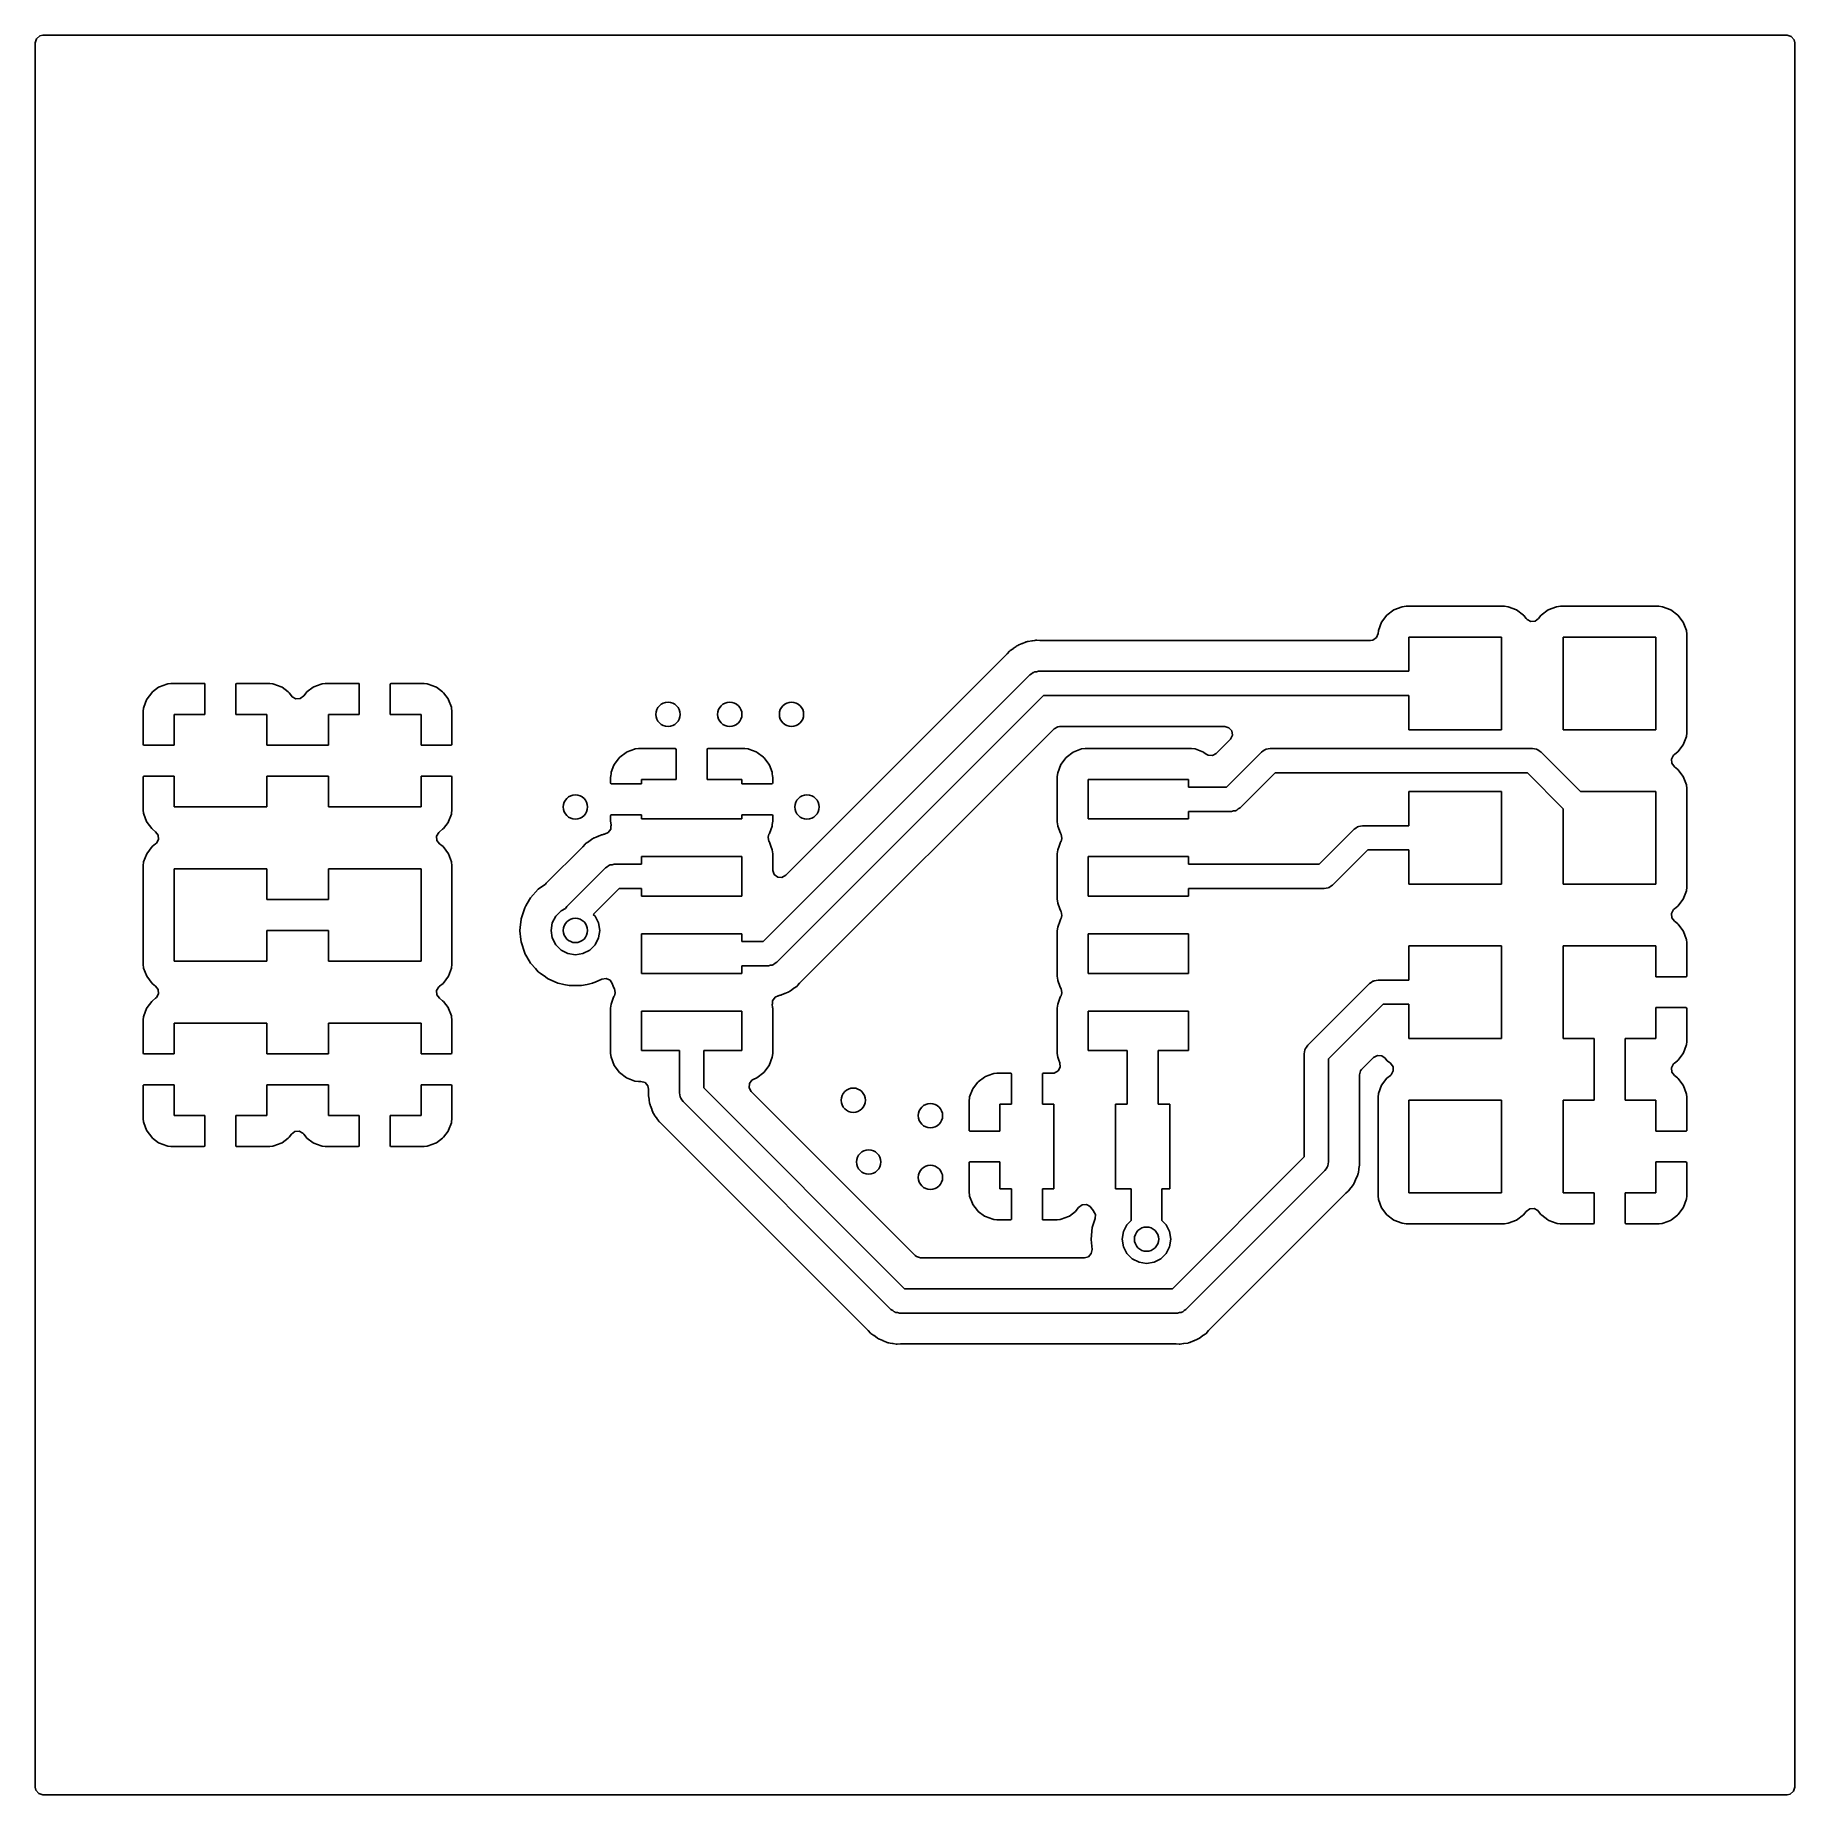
# Model space of a CAD drawing. Extents: x 4.83 to 5.97, y -3.97 to -2.83.
import ezdxf

# ---------------------------------------------------------------- set-up
doc = ezdxf.new("R2010")
doc.units = 0
doc.header["$MEASUREMENT"] = 0
doc.layers.add('BLACK', color=7, linetype='CONTINUOUS')

msp = doc.modelspace()

# ---------------------------------------------------------------- linework, layer by layer
at = {"layer": 'BLACK', "linetype": 'CONTINUOUS'}
for p, q in [((4.83002, -2.83498), (4.83081, -2.8323)), ((4.83002, -3.96502), (4.83002, -2.83498)), ((4.83081, -2.8323), (4.83292, -2.83047)), ((4.83292, -2.83047), (4.83498, -2.83002)), ((4.83498, -2.83002), (5.96502, -2.83002)), ((5.96502, -2.83002), (5.9677, -2.83081)), ((5.9677, -2.83081), (5.96953, -2.83292)), ((5.96953, -2.83292), (5.96998, -2.83498)), ((5.96998, -2.83498), (5.96998, -3.96502)), ((5.71029, -3.20226), (5.7057, -3.2057)), ((5.71566, -3.20025), (5.71029, -3.20226)), ((5.7181, -3.19998), (5.71566, -3.20025)), ((5.7819, -3.19998), (5.7181, -3.19998)), ((5.78434, -3.20025), (5.7819, -3.19998)), ((5.78971, -3.20226), (5.78434, -3.20025)), ((5.7943, -3.2057), (5.78971, -3.20226)), ((5.81029, -3.20226), (5.8057, -3.2057)), ((5.81566, -3.20025), (5.81029, -3.20226)), ((5.8181, -3.19998), (5.81566, -3.20025)), ((5.8819, -3.19998), (5.8181, -3.19998)), ((5.88434, -3.20025), (5.8819, -3.19998)), ((5.88971, -3.20226), (5.88434, -3.20025)), ((5.8943, -3.2057), (5.88971, -3.20226)), ((5.70226, -3.21029), (5.70025, -3.21566)), ((5.7057, -3.2057), (5.70226, -3.21029)), ((5.79451, -3.20598), (5.7943, -3.2057)), ((5.79603, -3.20801), (5.79451, -3.20598)), ((5.79649, -3.20854), (5.79603, -3.20801)), ((5.79894, -3.20988), (5.79649, -3.20854)), ((5.80173, -3.20968), (5.79894, -3.20988)), ((5.80397, -3.20801), (5.80173, -3.20968)), ((5.80549, -3.20598), (5.80397, -3.20801)), ((5.8057, -3.2057), (5.80549, -3.20598)), ((5.89774, -3.21029), (5.8943, -3.2057)), ((5.89975, -3.21566), (5.89774, -3.21029)), ((5.46546, -3.226), (5.46423, -3.22694)), ((5.4657, -3.22581), (5.46546, -3.226)), ((5.46546, -3.226), (5.46546, -3.226)), ((5.46597, -3.22569), (5.4657, -3.22581)), ((5.46606, -3.22564), (5.46597, -3.22569)), ((5.46664, -3.22532), (5.46606, -3.22564)), ((5.46674, -3.22527), (5.46664, -3.22532)), ((5.46698, -3.2251), (5.46674, -3.22527)), ((5.46726, -3.22499), (5.46698, -3.2251)), ((5.46933, -3.22421), (5.46726, -3.22499)), ((5.46958, -3.22411), (5.46933, -3.22421)), ((5.4716, -3.22322), (5.46958, -3.22411)), ((5.47188, -3.2231), (5.4716, -3.22322)), ((5.4716, -3.22322), (5.4716, -3.22322)), ((5.47217, -3.22305), (5.47188, -3.2231)), ((5.47227, -3.22302), (5.47217, -3.22305)), ((5.47292, -3.22284), (5.47227, -3.22302)), ((5.47302, -3.22282), (5.47292, -3.22284)), ((5.4733, -3.22271), (5.47302, -3.22282)), ((5.47579, -3.22241), (5.4733, -3.22271)), ((5.47605, -3.22237), (5.47579, -3.22241)), ((5.47764, -3.22209), (5.47605, -3.22237)), ((5.47824, -3.22199), (5.47764, -3.22209)), ((5.47853, -3.22194), (5.47824, -3.22199)), ((5.47824, -3.22199), (5.47824, -3.22199)), ((5.47883, -3.22196), (5.47853, -3.22194)), ((5.4808, -3.22209), (5.47883, -3.22196)), ((5.47883, -3.22196), (5.47883, -3.22196)), ((5.48114, -3.22211), (5.4808, -3.22209)), ((5.69509, -3.22211), (5.48114, -3.22211)), ((5.69666, -3.22185), (5.69509, -3.22211)), ((5.69895, -3.22026), (5.69666, -3.22185)), ((5.70003, -3.21768), (5.69895, -3.22026)), ((5.70021, -3.21597), (5.70003, -3.21768)), ((5.70025, -3.21566), (5.70021, -3.21597)), ((5.70021, -3.21597), (5.70021, -3.21597)), ((5.72, -3.24213), (5.72, -3.22)), ((5.72, -3.22), (5.78, -3.22)), ((5.78, -3.22), (5.78, -3.28)), ((5.82, -3.28), (5.82, -3.22)), ((5.82, -3.22), (5.88, -3.22)), ((5.88, -3.22), (5.88, -3.28)), ((5.90002, -3.2181), (5.89975, -3.21566)), ((5.90002, -3.2819), (5.90002, -3.2181)), ((5.45959, -3.23096), (5.31628, -3.37427)), ((5.45979, -3.23075), (5.45959, -3.23096)), ((5.46122, -3.22915), (5.45979, -3.23075)), ((5.46142, -3.22892), (5.46122, -3.22915)), ((5.46122, -3.22915), (5.46122, -3.22915)), ((5.46166, -3.22875), (5.46142, -3.22892)), ((5.46349, -3.2275), (5.46166, -3.22875)), ((5.46166, -3.22875), (5.46166, -3.22875)), ((5.4637, -3.22735), (5.46349, -3.2275)), ((5.46423, -3.22694), (5.4637, -3.22735)), ((5.30174, -3.41713), (5.47444, -3.24442)), ((5.47444, -3.24442), (5.47556, -3.24372)), ((5.47556, -3.24372), (5.47659, -3.2429)), ((5.47659, -3.2429), (5.47703, -3.2428)), ((5.47703, -3.2428), (5.47741, -3.24256)), ((5.47741, -3.24256), (5.47872, -3.24242)), ((5.47872, -3.24242), (5.48, -3.24213)), ((5.48, -3.24213), (5.72, -3.24213)), ((4.90249, -3.26001), (4.90215, -3.26063)), ((4.9055, -3.256), (4.90249, -3.26001)), ((4.906, -3.2555), (4.9055, -3.256)), ((4.91001, -3.25249), (4.906, -3.2555)), ((4.91063, -3.25215), (4.91001, -3.25249)), ((4.91537, -3.25037), (4.91063, -3.25215)), ((4.91597, -3.25023), (4.91537, -3.25037)), ((4.91797, -3.25001), (4.91597, -3.25023)), ((4.91824, -3.25), (4.91797, -3.25001)), ((4.93947, -3.25), (4.91824, -3.25)), ((4.93977, -3.25007), (4.93947, -3.25)), ((4.93982, -3.25011), (4.93977, -3.25007)), ((4.94, -3.25071), (4.93982, -3.25011)), ((4.94, -3.27), (4.94, -3.25071)), ((4.96007, -3.25023), (4.96, -3.25053)), ((4.96, -3.25053), (4.96, -3.27)), ((4.96011, -3.25018), (4.96007, -3.25023)), ((4.96071, -3.25), (4.96011, -3.25018)), ((4.98176, -3.25), (4.96071, -3.25)), ((4.98203, -3.25001), (4.98176, -3.25)), ((4.98403, -3.25023), (4.98203, -3.25001)), ((4.98463, -3.25037), (4.98403, -3.25023)), ((4.98937, -3.25215), (4.98463, -3.25037)), ((4.98999, -3.25249), (4.98937, -3.25215)), ((4.994, -3.2555), (4.98999, -3.25249)), ((4.9945, -3.256), (4.994, -3.2555)), ((4.99603, -3.25804), (4.9945, -3.256)), ((4.99649, -3.25857), (4.99603, -3.25804)), ((4.99894, -3.25991), (4.99649, -3.25857)), ((5.00173, -3.25971), (4.99894, -3.25991)), ((5.00397, -3.25804), (5.00173, -3.25971)), ((5.0055, -3.256), (5.00397, -3.25804)), ((5.006, -3.2555), (5.0055, -3.256)), ((5.01001, -3.25249), (5.006, -3.2555)), ((5.01063, -3.25215), (5.01001, -3.25249)), ((5.01537, -3.25037), (5.01063, -3.25215)), ((5.01597, -3.25023), (5.01537, -3.25037)), ((5.01797, -3.25001), (5.01597, -3.25023)), ((5.01824, -3.25), (5.01797, -3.25001)), ((5.03947, -3.25), (5.01824, -3.25)), ((5.03977, -3.25007), (5.03947, -3.25)), ((5.03982, -3.25011), (5.03977, -3.25007)), ((5.04, -3.25071), (5.03982, -3.25011)), ((5.04, -3.27), (5.04, -3.25071)), ((5.06007, -3.25023), (5.06, -3.25053)), ((5.06, -3.25053), (5.06, -3.27)), ((5.06011, -3.25018), (5.06007, -3.25023)), ((5.06071, -3.25), (5.06011, -3.25018)), ((5.08176, -3.25), (5.06071, -3.25)), ((5.08203, -3.25001), (5.08176, -3.25)), ((5.08403, -3.25023), (5.08203, -3.25001)), ((5.08463, -3.25037), (5.08403, -3.25023)), ((5.08937, -3.25215), (5.08463, -3.25037)), ((5.08999, -3.25249), (5.08937, -3.25215)), ((5.094, -3.2555), (5.08999, -3.25249)), ((5.0945, -3.256), (5.094, -3.2555)), ((5.09751, -3.26001), (5.0945, -3.256)), ((5.09785, -3.26063), (5.09751, -3.26001)), ((5.48326, -3.25787), (5.31056, -3.43058)), ((5.72, -3.25787), (5.48326, -3.25787)), ((5.72, -3.28), (5.72, -3.25787)), ((4.90001, -3.26797), (4.9, -3.26824)), ((4.9, -3.26824), (4.9, -3.28929)), ((4.90023, -3.26597), (4.90001, -3.26797)), ((4.90037, -3.26537), (4.90023, -3.26597)), ((4.90215, -3.26063), (4.90037, -3.26537)), ((4.92, -3.29), (4.92, -3.27)), ((4.92, -3.27), (4.94, -3.27)), ((4.96, -3.27), (4.98, -3.27)), ((4.98, -3.27), (4.98, -3.29)), ((5.02, -3.29), (5.02, -3.27)), ((5.02, -3.27), (5.04, -3.27)), ((5.06, -3.27), (5.08, -3.27)), ((5.08, -3.27), (5.08, -3.29)), ((5.09963, -3.26537), (5.09785, -3.26063)), ((5.09977, -3.26597), (5.09963, -3.26537)), ((5.09999, -3.26797), (5.09977, -3.26597)), ((5.1, -3.26824), (5.09999, -3.26797)), ((5.1, -3.28947), (5.1, -3.26824)), ((5.32541, -3.44404), (5.4901, -3.27935)), ((5.4901, -3.27935), (5.49255, -3.27801)), ((5.49255, -3.27801), (5.49361, -3.27789)), ((5.49361, -3.27789), (5.60068, -3.27789)), ((5.60068, -3.27789), (5.60336, -3.27868)), ((5.60336, -3.27868), (5.60519, -3.28079)), ((5.60519, -3.28079), (5.60559, -3.28356)), ((5.78, -3.28), (5.72, -3.28)), ((5.88, -3.28), (5.82, -3.28)), ((5.89975, -3.28434), (5.90002, -3.2819)), ((4.9, -3.28929), (4.90018, -3.28989)), ((4.90018, -3.28989), (4.90023, -3.28993)), ((4.90023, -3.28993), (4.90053, -3.29)), ((4.90053, -3.29), (4.92, -3.29)), ((4.98, -3.29), (5.02, -3.29)), ((5.08, -3.29), (5.09929, -3.29)), ((5.09929, -3.29), (5.09989, -3.28982)), ((5.09989, -3.28982), (5.09993, -3.28977)), ((5.09993, -3.28977), (5.1, -3.28947)), ((5.21346, -3.29436), (5.21285, -3.29469)), ((5.2182, -3.29258), (5.21346, -3.29436)), ((5.21881, -3.29244), (5.2182, -3.29258)), ((5.22081, -3.29222), (5.21881, -3.29244)), ((5.22108, -3.2922), (5.22081, -3.29222)), ((5.24478, -3.2922), (5.22108, -3.2922)), ((5.24508, -3.29227), (5.24478, -3.2922)), ((5.24514, -3.29232), (5.24508, -3.29227)), ((5.24531, -3.29292), (5.24514, -3.29232)), ((5.24531, -3.3122), (5.24531, -3.29292)), ((5.26538, -3.29244), (5.26531, -3.29274)), ((5.26531, -3.29274), (5.26531, -3.3122)), ((5.26543, -3.29238), (5.26538, -3.29244)), ((5.26603, -3.2922), (5.26543, -3.29238)), ((5.28955, -3.2922), (5.26603, -3.2922)), ((5.28982, -3.29222), (5.28955, -3.2922)), ((5.29182, -3.29244), (5.28982, -3.29222)), ((5.29243, -3.29258), (5.29182, -3.29244)), ((5.29717, -3.29436), (5.29243, -3.29258)), ((5.29778, -3.29469), (5.29717, -3.29436)), ((5.50249, -3.29446), (5.4979, -3.2979)), ((5.50786, -3.29245), (5.50249, -3.29446)), ((5.51031, -3.29219), (5.50786, -3.29245)), ((5.57906, -3.29219), (5.51031, -3.29219)), ((5.58151, -3.29245), (5.57906, -3.29219)), ((5.58688, -3.29446), (5.58151, -3.29245)), ((5.58716, -3.29468), (5.58688, -3.29446)), ((5.60419, -3.28636), (5.59518, -3.29537)), ((5.60174, -3.31713), (5.62444, -3.29442)), ((5.60443, -3.2861), (5.60419, -3.28636)), ((5.60559, -3.28356), (5.60443, -3.2861)), ((5.62444, -3.29442), (5.62556, -3.29372)), ((5.62556, -3.29372), (5.62659, -3.2929)), ((5.62659, -3.2929), (5.62703, -3.2928)), ((5.62703, -3.2928), (5.62741, -3.29256)), ((5.62741, -3.29256), (5.62872, -3.29242)), ((5.62872, -3.29242), (5.63, -3.29213)), ((5.63, -3.29213), (5.80001, -3.29213)), ((5.80001, -3.29213), (5.8013, -3.29242)), ((5.8013, -3.29242), (5.8026, -3.29257)), ((5.8026, -3.29257), (5.80299, -3.29281)), ((5.80299, -3.29281), (5.80343, -3.29291)), ((5.80343, -3.29291), (5.80445, -3.29373)), ((5.80445, -3.29373), (5.80557, -3.29443)), ((5.80557, -3.29443), (5.83114, -3.32)), ((5.89226, -3.29583), (5.8943, -3.2943)), ((5.8943, -3.2943), (5.89774, -3.28971)), ((5.89774, -3.28971), (5.89975, -3.28434)), ((5.20499, -3.30283), (5.20321, -3.30757)), ((5.20532, -3.30222), (5.20499, -3.30283)), ((5.20834, -3.2982), (5.20532, -3.30222)), ((5.20883, -3.29771), (5.20834, -3.2982)), ((5.21285, -3.29469), (5.20883, -3.29771)), ((5.3018, -3.29771), (5.29778, -3.29469)), ((5.30229, -3.2982), (5.3018, -3.29771)), ((5.30531, -3.30222), (5.30229, -3.2982)), ((5.30564, -3.30283), (5.30531, -3.30222)), ((5.30742, -3.30757), (5.30564, -3.30283)), ((5.49446, -3.30249), (5.49245, -3.30786)), ((5.4979, -3.2979), (5.49446, -3.30249)), ((5.5887, -3.29583), (5.58716, -3.29468)), ((5.58716, -3.29468), (5.58716, -3.29468)), ((5.58994, -3.29651), (5.5887, -3.29583)), ((5.59273, -3.29671), (5.58994, -3.29651)), ((5.59518, -3.29537), (5.59273, -3.29671)), ((5.89012, -3.29894), (5.89146, -3.29649)), ((5.89032, -3.30173), (5.89012, -3.29894)), ((5.89199, -3.30397), (5.89032, -3.30173)), ((5.89146, -3.29649), (5.89199, -3.29603)), ((5.89199, -3.29603), (5.89226, -3.29583)), ((5.8943, -3.3057), (5.89199, -3.30397)), ((5.89774, -3.31029), (5.8943, -3.3057)), ((4.90007, -3.31023), (4.9, -3.31053)), ((4.9, -3.31053), (4.9, -3.33176)), ((4.90011, -3.31018), (4.90007, -3.31023)), ((4.90071, -3.31), (4.90011, -3.31018)), ((4.92, -3.31), (4.90071, -3.31)), ((4.92, -3.33), (4.92, -3.31)), ((5.02, -3.31), (4.98, -3.31)), ((4.98, -3.31), (4.98, -3.33)), ((5.02, -3.33), (5.02, -3.31)), ((5.09947, -3.31), (5.08, -3.31)), ((5.08, -3.31), (5.08, -3.33)), ((5.09977, -3.31007), (5.09947, -3.31)), ((5.09982, -3.31011), (5.09977, -3.31007)), ((5.1, -3.31071), (5.09982, -3.31011)), ((5.1, -3.33176), (5.1, -3.31071)), ((5.20285, -3.31018), (5.20283, -3.31045)), ((5.20283, -3.31045), (5.20283, -3.31429)), ((5.20283, -3.31429), (5.20301, -3.31489)), ((5.20307, -3.30818), (5.20285, -3.31018)), ((5.20301, -3.31489), (5.20307, -3.31493)), ((5.20321, -3.30757), (5.20307, -3.30818)), ((5.20307, -3.31493), (5.20337, -3.315)), ((5.20337, -3.315), (5.22283, -3.315)), ((5.22283, -3.315), (5.22283, -3.3122)), ((5.22283, -3.3122), (5.24531, -3.3122)), ((5.26531, -3.3122), (5.2878, -3.3122)), ((5.2878, -3.3122), (5.2878, -3.315)), ((5.2878, -3.315), (5.30708, -3.315)), ((5.30708, -3.315), (5.30768, -3.31482)), ((5.30756, -3.30818), (5.30742, -3.30757)), ((5.30778, -3.31018), (5.30756, -3.30818)), ((5.30768, -3.31482), (5.30773, -3.31477)), ((5.30773, -3.31477), (5.3078, -3.31447)), ((5.3078, -3.31045), (5.30778, -3.31018)), ((5.3078, -3.31447), (5.3078, -3.31045)), ((5.49245, -3.30786), (5.49219, -3.31031)), ((5.49219, -3.31031), (5.49219, -3.33969)), ((5.5122, -3.3378), (5.5122, -3.3122)), ((5.5122, -3.3122), (5.57717, -3.3122)), ((5.57717, -3.3122), (5.57717, -3.31713)), ((5.57717, -3.31713), (5.60174, -3.31713)), ((5.63326, -3.30787), (5.61056, -3.33058)), ((5.79674, -3.30787), (5.63326, -3.30787)), ((5.82, -3.33114), (5.79674, -3.30787)), ((5.89975, -3.31566), (5.89774, -3.31029)), ((5.90002, -3.3181), (5.89975, -3.31566)), ((5.72, -3.34213), (5.72, -3.32)), ((5.72, -3.32), (5.78, -3.32)), ((5.78, -3.32), (5.78, -3.38)), ((5.83114, -3.32), (5.88, -3.32)), ((5.88, -3.32), (5.88, -3.38)), ((5.90002, -3.3819), (5.90002, -3.3181)), ((4.9, -3.33176), (4.90001, -3.33203)), ((4.90001, -3.33203), (4.90023, -3.33403)), ((4.90023, -3.33403), (4.90037, -3.33463)), ((4.90037, -3.33463), (4.90215, -3.33937)), ((4.90215, -3.33937), (4.90249, -3.33999)), ((4.90249, -3.33999), (4.9055, -3.344)), ((4.98, -3.33), (4.92, -3.33)), ((5.08, -3.33), (5.02, -3.33)), ((5.0945, -3.344), (5.09751, -3.33999)), ((5.09751, -3.33999), (5.09785, -3.33937)), ((5.09785, -3.33937), (5.09963, -3.33463)), ((5.09963, -3.33463), (5.09977, -3.33403)), ((5.09977, -3.33403), (5.09999, -3.33203)), ((5.09999, -3.33203), (5.1, -3.33176)), ((5.2029, -3.33523), (5.20283, -3.33553)), ((5.20283, -3.33553), (5.20283, -3.33955)), ((5.20283, -3.33955), (5.20285, -3.33982)), ((5.20285, -3.33982), (5.2031, -3.34213)), ((5.20295, -3.33518), (5.2029, -3.33523)), ((5.20355, -3.335), (5.20295, -3.33518)), ((5.22283, -3.335), (5.20355, -3.335)), ((5.22283, -3.3378), (5.22283, -3.335)), ((5.2878, -3.3378), (5.22283, -3.3378)), ((5.30726, -3.335), (5.2878, -3.335)), ((5.2878, -3.335), (5.2878, -3.3378)), ((5.30756, -3.33507), (5.30726, -3.335)), ((5.30762, -3.33511), (5.30756, -3.33507)), ((5.30756, -3.34182), (5.30778, -3.33982)), ((5.3078, -3.33571), (5.30762, -3.33511)), ((5.30778, -3.33982), (5.3078, -3.33955)), ((5.3078, -3.33955), (5.3078, -3.33571)), ((5.49219, -3.33969), (5.49245, -3.34214)), ((5.57717, -3.3378), (5.5122, -3.3378)), ((5.605, -3.33287), (5.57717, -3.33287)), ((5.57717, -3.33287), (5.57717, -3.3378)), ((5.60628, -3.33258), (5.605, -3.33287)), ((5.60759, -3.33244), (5.60628, -3.33258)), ((5.60797, -3.3322), (5.60759, -3.33244)), ((5.60841, -3.3321), (5.60797, -3.3322)), ((5.60944, -3.33128), (5.60841, -3.3321)), ((5.61056, -3.33058), (5.60944, -3.33128)), ((5.82, -3.38), (5.82, -3.33114)), ((4.9055, -3.344), (4.906, -3.3445)), ((4.906, -3.3445), (4.90802, -3.34602)), ((4.90802, -3.34602), (4.9097, -3.34826)), ((4.90989, -3.35104), (4.90855, -3.3535)), ((4.9097, -3.34826), (4.90989, -3.35104)), ((5.09011, -3.34893), (5.09145, -3.34648)), ((5.0903, -3.35172), (5.09011, -3.34893)), ((5.09145, -3.34648), (5.09198, -3.34602)), ((5.09198, -3.34602), (5.094, -3.3445)), ((5.094, -3.3445), (5.0945, -3.344)), ((5.19046, -3.351), (5.1887, -3.35235)), ((5.1907, -3.35081), (5.19046, -3.351)), ((5.19046, -3.351), (5.19046, -3.351)), ((5.19097, -3.35069), (5.1907, -3.35081)), ((5.19106, -3.35064), (5.19097, -3.35069)), ((5.19164, -3.35032), (5.19106, -3.35064)), ((5.19174, -3.35027), (5.19164, -3.35032)), ((5.19198, -3.3501), (5.19174, -3.35027)), ((5.19226, -3.34999), (5.19198, -3.3501)), ((5.19353, -3.34951), (5.19226, -3.34999)), ((5.19226, -3.34999), (5.19226, -3.34999)), ((5.19433, -3.34921), (5.19353, -3.34951)), ((5.19457, -3.34911), (5.19433, -3.34921)), ((5.19688, -3.3481), (5.19457, -3.34911)), ((5.19717, -3.34805), (5.19688, -3.3481)), ((5.19727, -3.34802), (5.19717, -3.34805)), ((5.19792, -3.34784), (5.19727, -3.34802)), ((5.19802, -3.34782), (5.19792, -3.34784)), ((5.1983, -3.34771), (5.19802, -3.34782)), ((5.19878, -3.34765), (5.1983, -3.34771)), ((5.20123, -3.34664), (5.19878, -3.34765)), ((5.20286, -3.34437), (5.20123, -3.34664)), ((5.20298, -3.34215), (5.20286, -3.34437)), ((5.2031, -3.34213), (5.20298, -3.34215)), ((5.30481, -3.34963), (5.30541, -3.3476)), ((5.30539, -3.3523), (5.30481, -3.34963)), ((5.30541, -3.3476), (5.30564, -3.34717)), ((5.30564, -3.34717), (5.30742, -3.34243)), ((5.30742, -3.34243), (5.30756, -3.34182)), ((5.49245, -3.34214), (5.49256, -3.34243)), ((5.49256, -3.34243), (5.49427, -3.34699)), ((5.49427, -3.34699), (5.49446, -3.34751)), ((5.49446, -3.34751), (5.4946, -3.34768)), ((5.4946, -3.34768), (5.49518, -3.35035)), ((5.49518, -3.35035), (5.4946, -3.35231)), ((5.66174, -3.36713), (5.68444, -3.34442)), ((5.68444, -3.34442), (5.68556, -3.34372)), ((5.68556, -3.34372), (5.68659, -3.3429)), ((5.68659, -3.3429), (5.68703, -3.3428)), ((5.68703, -3.3428), (5.68741, -3.34256)), ((5.68741, -3.34256), (5.68872, -3.34242)), ((5.68872, -3.34242), (5.69, -3.34213)), ((5.69, -3.34213), (5.72, -3.34213)), ((4.90226, -3.36029), (4.90025, -3.36566)), ((4.9057, -3.3557), (4.90226, -3.36029)), ((4.90802, -3.35396), (4.9057, -3.3557)), ((4.90855, -3.3535), (4.90802, -3.35396)), ((5.09198, -3.35396), (5.0903, -3.35172)), ((5.0943, -3.3557), (5.09198, -3.35396)), ((5.09774, -3.36029), (5.0943, -3.3557)), ((5.09975, -3.36566), (5.09774, -3.36029)), ((5.18459, -3.35596), (5.16113, -3.37942)), ((5.18479, -3.35575), (5.18459, -3.35596)), ((5.18622, -3.35415), (5.18479, -3.35575)), ((5.18642, -3.35392), (5.18622, -3.35415)), ((5.18622, -3.35415), (5.18622, -3.35415)), ((5.18704, -3.3535), (5.18642, -3.35392)), ((5.18802, -3.35282), (5.18704, -3.3535)), ((5.18849, -3.3525), (5.18802, -3.35282)), ((5.1887, -3.35235), (5.18849, -3.3525)), ((5.22283, -3.36713), (5.22283, -3.3622)), ((5.22283, -3.3622), (5.2878, -3.3622)), ((5.2878, -3.3622), (5.2878, -3.3878)), ((5.30554, -3.35249), (5.30539, -3.3523)), ((5.30566, -3.35282), (5.30554, -3.35249)), ((5.30666, -3.35549), (5.30566, -3.35282)), ((5.30566, -3.35282), (5.30566, -3.35282)), ((5.30755, -3.35786), (5.30666, -3.35549)), ((5.30781, -3.36031), (5.30755, -3.35786)), ((5.30781, -3.37076), (5.30781, -3.36031)), ((5.49245, -3.35786), (5.49219, -3.36031)), ((5.49219, -3.36031), (5.49219, -3.38969)), ((5.49334, -3.35549), (5.49245, -3.35786)), ((5.49434, -3.35282), (5.49334, -3.35549)), ((5.49446, -3.35249), (5.49434, -3.35282)), ((5.49434, -3.35282), (5.49434, -3.35282)), ((5.4946, -3.35231), (5.49446, -3.35249)), ((5.5122, -3.3878), (5.5122, -3.3622)), ((5.5122, -3.3622), (5.57717, -3.3622)), ((5.57717, -3.3622), (5.57717, -3.36713)), ((5.69326, -3.35787), (5.67056, -3.38058)), ((5.72, -3.35787), (5.69326, -3.35787)), ((5.72, -3.38), (5.72, -3.35787)), ((4.90025, -3.36566), (4.89998, -3.3681)), ((4.89998, -3.3681), (4.89998, -3.4319)), ((4.92, -3.43), (4.92, -3.37)), ((4.92, -3.37), (4.98, -3.37)), ((4.98, -3.37), (4.98, -3.39)), ((5.02, -3.39), (5.02, -3.37)), ((5.02, -3.37), (5.08, -3.37)), ((5.08, -3.37), (5.08, -3.43)), ((5.10002, -3.3681), (5.09975, -3.36566)), ((5.10002, -3.4319), (5.10002, -3.3681)), ((5.17443, -3.39443), (5.19944, -3.36942)), ((5.19944, -3.36942), (5.20056, -3.36872)), ((5.20056, -3.36872), (5.20159, -3.3679)), ((5.20159, -3.3679), (5.20203, -3.3678)), ((5.20203, -3.3678), (5.20241, -3.36756)), ((5.20241, -3.36756), (5.20372, -3.36742)), ((5.20372, -3.36742), (5.205, -3.36713)), ((5.205, -3.36713), (5.22283, -3.36713)), ((5.30783, -3.37112), (5.30781, -3.37076)), ((5.3088, -3.37373), (5.30783, -3.37112)), ((5.31104, -3.37541), (5.3088, -3.37373)), ((5.31628, -3.37427), (5.31383, -3.37561)), ((5.57717, -3.36713), (5.66174, -3.36713)), ((5.15593, -3.38327), (5.1509, -3.38886)), ((5.16054, -3.37993), (5.15593, -3.38327)), ((5.16113, -3.37942), (5.16054, -3.37993)), ((5.20826, -3.38287), (5.19157, -3.39957)), ((5.22283, -3.38287), (5.20826, -3.38287)), ((5.22283, -3.3878), (5.22283, -3.38287)), ((5.31383, -3.37561), (5.31104, -3.37541)), ((5.665, -3.38287), (5.57717, -3.38287)), ((5.57717, -3.38287), (5.57717, -3.3878)), ((5.66628, -3.38258), (5.665, -3.38287)), ((5.66759, -3.38244), (5.66628, -3.38258)), ((5.66797, -3.3822), (5.66759, -3.38244)), ((5.66841, -3.3821), (5.66797, -3.3822)), ((5.66944, -3.38128), (5.66841, -3.3821)), ((5.67056, -3.38058), (5.66944, -3.38128)), ((5.78, -3.38), (5.72, -3.38)), ((5.88, -3.38), (5.82, -3.38)), ((5.89774, -3.38971), (5.89975, -3.38434)), ((5.89975, -3.38434), (5.90002, -3.3819)), ((4.98, -3.39), (5.02, -3.39)), ((5.14714, -3.39537), (5.14482, -3.40252)), ((5.14793, -3.39402), (5.14714, -3.39537)), ((5.15025, -3.39), (5.14793, -3.39402)), ((5.1509, -3.38886), (5.15025, -3.39)), ((5.17074, -3.39726), (5.17356, -3.39583)), ((5.17356, -3.39583), (5.17443, -3.39443)), ((5.2878, -3.3878), (5.22283, -3.3878)), ((5.49219, -3.38969), (5.49245, -3.39214)), ((5.49245, -3.39214), (5.49256, -3.39243)), ((5.49256, -3.39243), (5.49393, -3.39608)), ((5.49393, -3.39608), (5.49446, -3.39751)), ((5.57717, -3.3878), (5.5122, -3.3878)), ((5.89011, -3.39896), (5.89145, -3.3965)), ((5.89145, -3.3965), (5.89198, -3.39604)), ((5.89198, -3.39604), (5.8943, -3.3943)), ((5.8943, -3.3943), (5.89774, -3.38971)), ((5.14423, -3.40817), (5.14404, -3.41)), ((5.14479, -3.40278), (5.14423, -3.40817)), ((5.14482, -3.40252), (5.14479, -3.40278)), ((5.14479, -3.40278), (5.14479, -3.40278)), ((5.16425, -3.41), (5.16502, -3.40513)), ((5.16502, -3.40513), (5.16726, -3.40074)), ((5.16726, -3.40074), (5.17074, -3.39726)), ((5.19157, -3.39957), (5.19274, -3.40074)), ((5.19274, -3.40074), (5.19498, -3.40513)), ((5.19498, -3.40513), (5.19575, -3.41)), ((5.49245, -3.40786), (5.49219, -3.41031)), ((5.49405, -3.40359), (5.49245, -3.40786)), ((5.49434, -3.40282), (5.49405, -3.40359)), ((5.49446, -3.40249), (5.49434, -3.40282)), ((5.49434, -3.40282), (5.49434, -3.40282)), ((5.49446, -3.39751), (5.4946, -3.39768)), ((5.4946, -3.40231), (5.49446, -3.40249)), ((5.4946, -3.39768), (5.49518, -3.40035)), ((5.49518, -3.40035), (5.4946, -3.40231)), ((5.8903, -3.40174), (5.89011, -3.39896)), ((5.89198, -3.40398), (5.8903, -3.40174)), ((5.894, -3.4055), (5.89198, -3.40398)), ((5.8945, -3.406), (5.894, -3.4055)), ((5.89751, -3.41001), (5.8945, -3.406)), ((5.02, -3.41), (4.98, -3.41)), ((4.98, -3.41), (4.98, -3.43)), ((5.02, -3.43), (5.02, -3.41)), ((5.14404, -3.41), (5.14406, -3.41026)), ((5.14406, -3.41026), (5.14466, -3.41597)), ((5.14466, -3.41597), (5.14482, -3.41748)), ((5.14482, -3.41748), (5.14714, -3.42463)), ((5.16502, -3.41487), (5.16425, -3.41)), ((5.16726, -3.41926), (5.16502, -3.41487)), ((5.17074, -3.42274), (5.16726, -3.41926)), ((5.19274, -3.41926), (5.18926, -3.42274)), ((5.19498, -3.41487), (5.19274, -3.41926)), ((5.19575, -3.41), (5.19498, -3.41487)), ((5.22283, -3.4378), (5.22283, -3.4122)), ((5.22283, -3.4122), (5.2878, -3.4122)), ((5.2878, -3.4122), (5.2878, -3.41713)), ((5.2878, -3.41713), (5.30174, -3.41713)), ((5.49219, -3.41031), (5.49219, -3.43969)), ((5.5122, -3.4378), (5.5122, -3.4122)), ((5.5122, -3.4122), (5.57717, -3.4122)), ((5.57717, -3.4122), (5.57717, -3.4378)), ((5.89785, -3.41063), (5.89751, -3.41001)), ((5.89963, -3.41537), (5.89785, -3.41063)), ((5.89977, -3.41597), (5.89963, -3.41537)), ((5.89999, -3.41797), (5.89977, -3.41597)), ((5.9, -3.41824), (5.89999, -3.41797)), ((5.9, -3.43947), (5.9, -3.41824)), ((4.98, -3.43), (4.92, -3.43)), ((5.08, -3.43), (5.02, -3.43)), ((5.14714, -3.42463), (5.14727, -3.42485)), ((5.14727, -3.42485), (5.14727, -3.42485)), ((5.14727, -3.42485), (5.14861, -3.42717)), ((5.14861, -3.42717), (5.1509, -3.43114)), ((5.1509, -3.43114), (5.15108, -3.43133)), ((5.17513, -3.42498), (5.17074, -3.42274)), ((5.18, -3.42575), (5.17513, -3.42498)), ((5.18487, -3.42498), (5.18, -3.42575)), ((5.18926, -3.42274), (5.18487, -3.42498)), ((5.31056, -3.43058), (5.30944, -3.43128)), ((5.72, -3.44213), (5.72, -3.42)), ((5.72, -3.42), (5.78, -3.42)), ((5.78, -3.42), (5.78, -3.48)), ((5.82, -3.48), (5.82, -3.42)), ((5.82, -3.42), (5.88, -3.42)), ((5.88, -3.42), (5.88, -3.44)), ((4.89998, -3.4319), (4.90025, -3.43434)), ((4.90025, -3.43434), (4.90226, -3.43971)), ((4.90226, -3.43971), (4.9057, -3.4443)), ((5.0943, -3.4443), (5.09774, -3.43971)), ((5.09774, -3.43971), (5.09975, -3.43434)), ((5.09975, -3.43434), (5.10002, -3.4319)), ((5.15108, -3.43133), (5.15108, -3.43133)), ((5.15108, -3.43133), (5.15405, -3.43463)), ((5.15405, -3.43463), (5.15593, -3.43673)), ((5.15593, -3.43673), (5.15719, -3.43764)), ((5.15719, -3.43764), (5.16061, -3.44012)), ((5.16061, -3.44012), (5.16202, -3.44115)), ((5.16202, -3.44115), (5.16225, -3.44125)), ((5.16225, -3.44125), (5.16226, -3.44125)), ((5.16226, -3.44125), (5.16865, -3.4441)), ((5.19282, -3.44345), (5.19722, -3.44149)), ((5.19722, -3.44149), (5.19999, -3.44111)), ((5.19999, -3.44111), (5.20252, -3.4423)), ((5.20252, -3.4423), (5.20388, -3.44428)), ((5.2878, -3.4378), (5.22283, -3.4378)), ((5.305, -3.43287), (5.2878, -3.43287)), ((5.2878, -3.43287), (5.2878, -3.4378)), ((5.30628, -3.43258), (5.305, -3.43287)), ((5.30759, -3.43244), (5.30628, -3.43258)), ((5.30797, -3.4322), (5.30759, -3.43244)), ((5.30841, -3.4321), (5.30797, -3.4322)), ((5.30944, -3.43128), (5.30841, -3.4321)), ((5.49219, -3.43969), (5.49245, -3.44214)), ((5.49245, -3.44214), (5.49256, -3.44243)), ((5.49256, -3.44243), (5.49393, -3.44608)), ((5.57717, -3.4378), (5.5122, -3.4378)), ((5.69703, -3.4428), (5.69741, -3.44256)), ((5.69741, -3.44256), (5.69872, -3.44242)), ((5.69872, -3.44242), (5.7, -3.44213)), ((5.7, -3.44213), (5.72, -3.44213)), ((5.88, -3.44), (5.89929, -3.44)), ((5.89929, -3.44), (5.89989, -3.43982)), ((5.89989, -3.43982), (5.89993, -3.43977)), ((5.89993, -3.43977), (5.9, -3.43947)), ((4.9057, -3.4443), (4.90802, -3.44604)), ((4.90802, -3.45398), (4.906, -3.4555)), ((4.90802, -3.44604), (4.9097, -3.44828)), ((4.90855, -3.45352), (4.90802, -3.45398)), ((4.90989, -3.45107), (4.90855, -3.45352)), ((4.9097, -3.44828), (4.90989, -3.45107)), ((5.09011, -3.44896), (5.09145, -3.4465)), ((5.0903, -3.45174), (5.09011, -3.44896)), ((5.09198, -3.45398), (5.0903, -3.45174)), ((5.09145, -3.4465), (5.09198, -3.44604)), ((5.09198, -3.44604), (5.0943, -3.4443)), ((5.094, -3.4555), (5.09198, -3.45398)), ((5.16865, -3.4441), (5.16889, -3.4442)), ((5.16889, -3.4442), (5.17244, -3.44496)), ((5.17244, -3.44496), (5.17599, -3.44571)), ((5.17599, -3.44571), (5.17599, -3.44571)), ((5.17599, -3.44571), (5.17624, -3.44577)), ((5.17624, -3.44577), (5.18376, -3.44577)), ((5.18376, -3.44577), (5.18401, -3.44571)), ((5.18401, -3.44571), (5.18756, -3.44496)), ((5.18401, -3.44571), (5.18401, -3.44571)), ((5.18756, -3.44496), (5.19111, -3.4442)), ((5.19111, -3.4442), (5.19149, -3.44404)), ((5.19149, -3.44404), (5.19282, -3.44345)), ((5.20454, -3.45398), (5.20308, -3.45786)), ((5.20388, -3.44428), (5.20456, -3.44608)), ((5.20497, -3.45282), (5.20454, -3.45398)), ((5.20456, -3.44608), (5.20509, -3.44751)), ((5.20509, -3.45249), (5.20497, -3.45282)), ((5.20497, -3.45282), (5.20497, -3.45282)), ((5.20509, -3.44751), (5.20523, -3.44768)), ((5.20523, -3.45231), (5.20509, -3.45249)), ((5.20523, -3.44768), (5.20581, -3.45035)), ((5.20581, -3.45035), (5.20523, -3.45231)), ((5.30776, -3.45553), (5.3094, -3.45326)), ((5.3094, -3.45326), (5.31126, -3.45236)), ((5.31126, -3.45236), (5.31141, -3.45232)), ((5.31141, -3.45232), (5.3117, -3.45229)), ((5.3117, -3.45229), (5.31198, -3.45218)), ((5.31198, -3.45218), (5.31209, -3.45216)), ((5.31209, -3.45216), (5.31273, -3.45198)), ((5.31273, -3.45198), (5.31283, -3.45195)), ((5.31283, -3.45195), (5.31312, -3.4519)), ((5.31312, -3.4519), (5.31543, -3.45089)), ((5.31543, -3.45089), (5.31567, -3.45079)), ((5.31567, -3.45079), (5.31774, -3.45001)), ((5.31774, -3.45001), (5.31802, -3.4499)), ((5.31774, -3.45001), (5.31774, -3.45001)), ((5.31802, -3.4499), (5.31826, -3.44973)), ((5.31826, -3.44973), (5.31836, -3.44968)), ((5.31836, -3.44968), (5.31894, -3.44936)), ((5.31894, -3.44936), (5.31903, -3.44931)), ((5.31903, -3.44931), (5.3193, -3.44919)), ((5.3193, -3.44919), (5.3213, -3.44765)), ((5.3213, -3.44765), (5.32151, -3.4475)), ((5.32151, -3.4475), (5.32334, -3.44625)), ((5.32334, -3.44625), (5.32358, -3.44608)), ((5.32334, -3.44625), (5.32334, -3.44625)), ((5.32358, -3.44608), (5.32386, -3.44577)), ((5.32386, -3.44577), (5.32521, -3.44425)), ((5.32521, -3.44425), (5.32541, -3.44404)), ((5.49391, -3.45398), (5.49245, -3.45786)), ((5.49434, -3.45282), (5.49391, -3.45398)), ((5.49393, -3.44608), (5.49446, -3.44751)), ((5.49446, -3.45249), (5.49434, -3.45282)), ((5.49434, -3.45282), (5.49434, -3.45282)), ((5.49446, -3.44751), (5.4946, -3.44768)), ((5.4946, -3.45231), (5.49446, -3.45249)), ((5.4946, -3.44768), (5.49518, -3.45035)), ((5.49518, -3.45035), (5.4946, -3.45231)), ((5.65443, -3.48443), (5.69444, -3.44442)), ((5.69444, -3.44442), (5.69556, -3.44372)), ((5.69556, -3.44372), (5.69659, -3.4429)), ((5.69659, -3.4429), (5.69703, -3.4428)), ((4.90037, -3.46537), (4.90023, -3.46597)), ((4.90215, -3.46063), (4.90037, -3.46537)), ((4.90249, -3.46001), (4.90215, -3.46063)), ((4.9055, -3.456), (4.90249, -3.46001)), ((4.906, -3.4555), (4.9055, -3.456)), ((5.0945, -3.456), (5.094, -3.4555)), ((5.09751, -3.46001), (5.0945, -3.456)), ((5.09785, -3.46063), (5.09751, -3.46001)), ((5.09963, -3.46537), (5.09785, -3.46063)), ((5.09977, -3.46597), (5.09963, -3.46537)), ((5.20308, -3.45786), (5.20281, -3.46031)), ((5.20281, -3.46031), (5.20281, -3.48969)), ((5.22283, -3.4878), (5.22283, -3.4622)), ((5.22283, -3.4622), (5.2878, -3.4622)), ((5.2878, -3.4622), (5.2878, -3.4878)), ((5.30755, -3.45786), (5.30764, -3.45785)), ((5.30778, -3.46), (5.30755, -3.45786)), ((5.30764, -3.45785), (5.30776, -3.45553)), ((5.30781, -3.46031), (5.30778, -3.46)), ((5.30781, -3.48969), (5.30781, -3.46031)), ((5.49245, -3.45786), (5.49219, -3.46031)), ((5.49219, -3.46031), (5.49219, -3.48969)), ((5.5122, -3.4878), (5.5122, -3.4622)), ((5.5122, -3.4622), (5.57717, -3.4622)), ((5.57717, -3.4622), (5.57717, -3.4878)), ((5.70326, -3.45787), (5.66787, -3.49326)), ((5.72, -3.45787), (5.70326, -3.45787)), ((5.72, -3.48), (5.72, -3.45787)), ((5.88, -3.46), (5.88, -3.48)), ((5.89947, -3.46), (5.88, -3.46)), ((5.89977, -3.46007), (5.89947, -3.46)), ((5.89982, -3.46011), (5.89977, -3.46007)), ((5.9, -3.46071), (5.89982, -3.46011)), ((5.9, -3.48176), (5.9, -3.46071)), ((4.90001, -3.46797), (4.9, -3.46824)), ((4.9, -3.46824), (4.9, -3.48929)), ((4.90023, -3.46597), (4.90001, -3.46797)), ((4.92, -3.49), (4.92, -3.47)), ((4.92, -3.47), (4.98, -3.47)), ((4.98, -3.47), (4.98, -3.49)), ((5.02, -3.49), (5.02, -3.47)), ((5.02, -3.47), (5.08, -3.47)), ((5.08, -3.47), (5.08, -3.49)), ((5.09999, -3.46797), (5.09977, -3.46597)), ((5.1, -3.46824), (5.09999, -3.46797)), ((5.1, -3.48947), (5.1, -3.46824)), ((5.24744, -3.4878), (5.22283, -3.4878)), ((5.24744, -3.51531), (5.24744, -3.4878)), ((5.2878, -3.4878), (5.26319, -3.4878)), ((5.26319, -3.4878), (5.26319, -3.51205)), ((5.5375, -3.4878), (5.5122, -3.4878)), ((5.5375, -3.5225), (5.5375, -3.4878)), ((5.57717, -3.4878), (5.5575, -3.4878)), ((5.5575, -3.4878), (5.5575, -3.5225)), ((5.65242, -3.4887), (5.65257, -3.4874)), ((5.65257, -3.4874), (5.65281, -3.48701)), ((5.65281, -3.48701), (5.65291, -3.48657)), ((5.65291, -3.48657), (5.65373, -3.48555)), ((5.65373, -3.48555), (5.65443, -3.48443)), ((5.78, -3.48), (5.72, -3.48)), ((5.84, -3.48), (5.82, -3.48)), ((5.84, -3.52), (5.84, -3.48)), ((5.88, -3.48), (5.86, -3.48)), ((5.86, -3.48), (5.86, -3.52)), ((5.89785, -3.48937), (5.89963, -3.48463)), ((5.89963, -3.48463), (5.89977, -3.48403)), ((5.89977, -3.48403), (5.89999, -3.48203)), ((5.89999, -3.48203), (5.9, -3.48176)), ((4.9, -3.48929), (4.90018, -3.48989)), ((4.90018, -3.48989), (4.90023, -3.48993)), ((4.90023, -3.48993), (4.90053, -3.49)), ((4.90053, -3.49), (4.92, -3.49)), ((4.98, -3.49), (5.02, -3.49)), ((5.08, -3.49), (5.09929, -3.49)), ((5.09929, -3.49), (5.09989, -3.48982)), ((5.09989, -3.48982), (5.09993, -3.48977)), ((5.09993, -3.48977), (5.1, -3.48947)), ((5.20281, -3.48969), (5.20308, -3.49214)), ((5.20308, -3.49214), (5.20509, -3.49751)), ((5.20509, -3.49751), (5.20853, -3.5021)), ((5.3021, -3.5021), (5.30554, -3.49751)), ((5.30554, -3.49751), (5.30755, -3.49214)), ((5.30755, -3.49214), (5.30781, -3.48969)), ((5.49219, -3.48969), (5.49245, -3.49214)), ((5.49245, -3.49214), (5.49316, -3.49402)), ((5.49403, -3.49859), (5.49269, -3.50104)), ((5.49316, -3.49402), (5.49382, -3.4958)), ((5.49382, -3.4958), (5.49403, -3.49859)), ((5.65213, -3.48999), (5.65242, -3.4887)), ((5.65213, -3.55674), (5.65213, -3.48999)), ((5.66787, -3.49326), (5.66787, -3.56001)), ((5.68935, -3.5001), (5.69713, -3.49232)), ((5.69713, -3.49232), (5.69959, -3.49098)), ((5.69959, -3.49098), (5.70237, -3.49118)), ((5.70237, -3.49118), (5.70461, -3.49285)), ((5.70461, -3.49285), (5.7057, -3.4943)), ((5.7057, -3.4943), (5.70598, -3.49451)), ((5.70598, -3.49451), (5.70801, -3.49603)), ((5.70801, -3.49603), (5.70968, -3.49827)), ((5.70968, -3.49827), (5.70988, -3.50106)), ((5.89009, -3.49894), (5.89143, -3.49649)), ((5.89029, -3.50173), (5.89009, -3.49894)), ((5.89143, -3.49649), (5.89196, -3.49603)), ((5.89196, -3.49603), (5.894, -3.4945)), ((5.894, -3.4945), (5.8945, -3.494)), ((5.8945, -3.494), (5.89751, -3.48999)), ((5.89751, -3.48999), (5.89785, -3.48937)), ((4.90007, -3.51023), (4.9, -3.51053)), ((4.9, -3.51053), (4.9, -3.53176)), ((4.90011, -3.51018), (4.90007, -3.51023)), ((4.90071, -3.51), (4.90011, -3.51018)), ((4.92, -3.51), (4.90071, -3.51)), ((4.92, -3.53), (4.92, -3.51)), ((5.02, -3.51), (4.98, -3.51)), ((4.98, -3.51), (4.98, -3.53)), ((5.02, -3.53), (5.02, -3.51)), ((5.09947, -3.51), (5.08, -3.51)), ((5.08, -3.51), (5.08, -3.53)), ((5.09977, -3.51007), (5.09947, -3.51)), ((5.09982, -3.51011), (5.09977, -3.51007)), ((5.1, -3.51071), (5.09982, -3.51011)), ((5.1, -3.53176), (5.1, -3.51071)), ((5.20853, -3.5021), (5.21312, -3.50554)), ((5.21312, -3.50554), (5.21849, -3.50755)), ((5.21849, -3.50755), (5.22094, -3.50781)), ((5.22094, -3.50781), (5.22246, -3.50781)), ((5.22246, -3.50781), (5.22514, -3.5086)), ((5.22514, -3.5086), (5.22697, -3.51071)), ((5.22697, -3.51071), (5.22742, -3.51278)), ((5.29251, -3.51195), (5.29271, -3.50916)), ((5.29271, -3.50916), (5.29438, -3.50692)), ((5.29438, -3.50692), (5.29561, -3.50625)), ((5.29561, -3.50625), (5.29718, -3.50566)), ((5.29718, -3.50566), (5.29751, -3.50554)), ((5.29718, -3.50566), (5.29718, -3.50566)), ((5.29751, -3.50554), (5.3021, -3.5021)), ((5.4405, -3.5085), (5.43749, -3.51251)), ((5.441, -3.508), (5.4405, -3.5085)), ((5.44501, -3.50499), (5.441, -3.508)), ((5.44563, -3.50465), (5.44501, -3.50499)), ((5.45037, -3.50287), (5.44563, -3.50465)), ((5.45097, -3.50273), (5.45037, -3.50287)), ((5.45297, -3.50251), (5.45097, -3.50273)), ((5.45324, -3.5025), (5.45297, -3.50251)), ((5.46197, -3.5025), (5.45324, -3.5025)), ((5.46227, -3.50257), (5.46197, -3.5025)), ((5.46232, -3.50261), (5.46227, -3.50257)), ((5.4625, -3.50321), (5.46232, -3.50261)), ((5.4625, -3.5225), (5.4625, -3.50321)), ((5.48257, -3.50273), (5.4825, -3.50303)), ((5.4825, -3.50303), (5.4825, -3.5225)), ((5.48261, -3.50268), (5.48257, -3.50273)), ((5.48321, -3.5025), (5.48261, -3.50268)), ((5.48918, -3.5025), (5.48321, -3.5025)), ((5.49024, -3.50238), (5.48918, -3.5025)), ((5.49269, -3.50104), (5.49024, -3.50238)), ((5.68789, -3.50361), (5.68868, -3.50093)), ((5.68789, -3.55903), (5.68789, -3.50361)), ((5.68868, -3.50093), (5.68935, -3.5001)), ((5.70226, -3.51029), (5.70025, -3.51566)), ((5.7057, -3.5057), (5.70226, -3.51029)), ((5.70801, -3.50397), (5.7057, -3.5057)), ((5.70854, -3.50351), (5.70801, -3.50397)), ((5.70988, -3.50106), (5.70854, -3.50351)), ((5.89196, -3.50397), (5.89029, -3.50173)), ((5.894, -3.5055), (5.89196, -3.50397)), ((5.8945, -3.506), (5.894, -3.5055)), ((5.89751, -3.51001), (5.8945, -3.506)), ((5.89785, -3.51063), (5.89751, -3.51001)), ((5.89963, -3.51537), (5.89785, -3.51063)), ((5.22731, -3.51597), (5.22725, -3.51679)), ((5.22725, -3.51679), (5.22731, -3.51708)), ((5.22741, -3.51451), (5.22731, -3.51597)), ((5.22731, -3.51708), (5.22731, -3.51708)), ((5.22731, -3.51708), (5.22769, -3.51926)), ((5.22742, -3.51418), (5.22741, -3.51451)), ((5.22742, -3.51278), (5.22742, -3.51418)), ((5.22769, -3.51926), (5.22773, -3.51952)), ((5.22773, -3.51952), (5.22803, -3.52202)), ((5.22803, -3.52202), (5.22813, -3.5223)), ((5.22813, -3.5223), (5.22816, -3.5224)), ((5.22816, -3.5224), (5.22833, -3.52304)), ((5.24773, -3.5166), (5.24744, -3.51531)), ((5.24788, -3.5179), (5.24773, -3.5166)), ((5.24812, -3.51829), (5.24788, -3.5179)), ((5.24822, -3.51873), (5.24812, -3.51829)), ((5.24904, -3.51976), (5.24822, -3.51873)), ((5.24974, -3.52087), (5.24904, -3.51976)), ((5.38443, -3.65557), (5.24974, -3.52087)), ((5.26319, -3.51205), (5.39326, -3.64213)), ((5.29385, -3.5144), (5.29251, -3.51195)), ((5.4001, -3.62065), (5.29385, -3.5144)), ((5.43501, -3.52047), (5.435, -3.52074)), ((5.435, -3.52074), (5.435, -3.53929)), ((5.43523, -3.51847), (5.43501, -3.52047)), ((5.43537, -3.51787), (5.43523, -3.51847)), ((5.43715, -3.51313), (5.43537, -3.51787)), ((5.43749, -3.51251), (5.43715, -3.51313)), ((5.70025, -3.51566), (5.69998, -3.5181)), ((5.69998, -3.5181), (5.69998, -3.5819)), ((5.72, -3.58), (5.72, -3.52)), ((5.72, -3.52), (5.78, -3.52)), ((5.78, -3.52), (5.78, -3.58)), ((5.82, -3.58), (5.82, -3.52)), ((5.82, -3.52), (5.84, -3.52)), ((5.86, -3.52), (5.88, -3.52)), ((5.88, -3.52), (5.88, -3.54)), ((5.89977, -3.51597), (5.89963, -3.51537)), ((5.89999, -3.51797), (5.89977, -3.51597)), ((5.9, -3.51824), (5.89999, -3.51797)), ((5.9, -3.53947), (5.9, -3.51824)), ((4.9, -3.53176), (4.90001, -3.53203)), ((4.90001, -3.53203), (4.90023, -3.53403)), ((4.94, -3.53), (4.92, -3.53)), ((4.94, -3.54947), (4.94, -3.53)), ((4.98, -3.53), (4.96, -3.53)), ((4.96, -3.53), (4.96, -3.54929)), ((5.04, -3.53), (5.02, -3.53)), ((5.04, -3.54947), (5.04, -3.53)), ((5.08, -3.53), (5.06, -3.53)), ((5.06, -3.53), (5.06, -3.54929)), ((5.09977, -3.53403), (5.09999, -3.53203)), ((5.09999, -3.53203), (5.1, -3.53176)), ((5.22833, -3.52304), (5.22836, -3.52314)), ((5.22836, -3.52314), (5.22842, -3.52344)), ((5.22842, -3.52344), (5.22854, -3.52371)), ((5.22854, -3.52371), (5.22943, -3.52574)), ((5.22943, -3.52574), (5.22952, -3.52598)), ((5.22952, -3.52598), (5.23041, -3.52833)), ((5.23041, -3.52833), (5.23058, -3.52858)), ((5.23058, -3.52858), (5.23063, -3.52867)), ((5.23063, -3.52867), (5.23096, -3.52926)), ((5.23096, -3.52926), (5.23101, -3.52934)), ((5.23101, -3.52934), (5.23113, -3.52962)), ((5.23113, -3.52962), (5.23131, -3.52986)), ((5.23131, -3.52986), (5.23266, -3.53161)), ((5.23266, -3.53161), (5.23281, -3.53182)), ((5.23281, -3.53182), (5.23407, -3.53365)), ((5.23407, -3.53365), (5.23407, -3.53365)), ((5.23407, -3.53365), (5.23424, -3.5339)), ((5.455, -3.54), (5.455, -3.5225)), ((5.455, -3.5225), (5.4625, -3.5225)), ((5.4825, -3.5225), (5.49, -3.5225)), ((5.49, -3.5225), (5.49, -3.5775)), ((5.53, -3.5775), (5.53, -3.5225)), ((5.53, -3.5225), (5.5375, -3.5225)), ((5.5575, -3.5225), (5.565, -3.5225)), ((5.565, -3.5225), (5.565, -3.5775)), ((4.90023, -3.53403), (4.90037, -3.53463)), ((4.90037, -3.53463), (4.90215, -3.53937)), ((4.90215, -3.53937), (4.90249, -3.53999)), ((4.90249, -3.53999), (4.9055, -3.544)), ((4.9055, -3.544), (4.906, -3.5445)), ((4.906, -3.5445), (4.91001, -3.54751)), ((4.98999, -3.54751), (4.994, -3.5445)), ((4.994, -3.5445), (4.9945, -3.544)), ((4.9945, -3.544), (4.99603, -3.54196)), ((4.99603, -3.54196), (4.99827, -3.54029)), ((4.99827, -3.54029), (5.00106, -3.54009)), ((5.00106, -3.54009), (5.00351, -3.54143)), ((5.00351, -3.54143), (5.00397, -3.54196)), ((5.00397, -3.54196), (5.0055, -3.544)), ((5.0055, -3.544), (5.006, -3.5445)), ((5.006, -3.5445), (5.01001, -3.54751)), ((5.08999, -3.54751), (5.094, -3.5445)), ((5.094, -3.5445), (5.0945, -3.544)), ((5.0945, -3.544), (5.09751, -3.53999)), ((5.09751, -3.53999), (5.09785, -3.53937)), ((5.09785, -3.53937), (5.09963, -3.53463)), ((5.09963, -3.53463), (5.09977, -3.53403)), ((5.23424, -3.5339), (5.23446, -3.5341)), ((5.23446, -3.5341), (5.23446, -3.5341)), ((5.23446, -3.5341), (5.23607, -3.53553)), ((5.23607, -3.53553), (5.23628, -3.53573)), ((5.23628, -3.53573), (5.36947, -3.66892)), ((5.435, -3.53929), (5.43518, -3.53989)), ((5.43518, -3.53989), (5.43523, -3.53993)), ((5.43523, -3.53993), (5.43553, -3.54)), ((5.43553, -3.54), (5.455, -3.54)), ((5.88, -3.54), (5.89929, -3.54)), ((5.89929, -3.54), (5.89989, -3.53982)), ((5.89989, -3.53982), (5.89993, -3.53977)), ((5.89993, -3.53977), (5.9, -3.53947)), ((4.91001, -3.54751), (4.91063, -3.54785)), ((4.91063, -3.54785), (4.91537, -3.54963)), ((4.91537, -3.54963), (4.91597, -3.54977)), ((4.91597, -3.54977), (4.91797, -3.54999)), ((4.91797, -3.54999), (4.91824, -3.55)), ((4.91824, -3.55), (4.93929, -3.55)), ((4.93929, -3.55), (4.93989, -3.54982)), ((4.93989, -3.54982), (4.93993, -3.54977)), ((4.93993, -3.54977), (4.94, -3.54947)), ((4.96, -3.54929), (4.96018, -3.54989)), ((4.96018, -3.54989), (4.96023, -3.54993)), ((4.96023, -3.54993), (4.96053, -3.55)), ((4.96053, -3.55), (4.98176, -3.55)), ((4.98176, -3.55), (4.98203, -3.54999)), ((4.98203, -3.54999), (4.98403, -3.54977)), ((4.98403, -3.54977), (4.98463, -3.54963)), ((4.98463, -3.54963), (4.98937, -3.54785)), ((4.98937, -3.54785), (4.98999, -3.54751)), ((5.01001, -3.54751), (5.01063, -3.54785)), ((5.01063, -3.54785), (5.01537, -3.54963)), ((5.01537, -3.54963), (5.01597, -3.54977)), ((5.01597, -3.54977), (5.01797, -3.54999)), ((5.01797, -3.54999), (5.01824, -3.55)), ((5.01824, -3.55), (5.03929, -3.55)), ((5.03929, -3.55), (5.03989, -3.54982)), ((5.03989, -3.54982), (5.03993, -3.54977)), ((5.03993, -3.54977), (5.04, -3.54947)), ((5.06, -3.54929), (5.06018, -3.54989)), ((5.06018, -3.54989), (5.06023, -3.54993)), ((5.06023, -3.54993), (5.06053, -3.55)), ((5.06053, -3.55), (5.08176, -3.55)), ((5.08176, -3.55), (5.08203, -3.54999)), ((5.08203, -3.54999), (5.08403, -3.54977)), ((5.08403, -3.54977), (5.08463, -3.54963)), ((5.08463, -3.54963), (5.08937, -3.54785)), ((5.08937, -3.54785), (5.08999, -3.54751)), ((5.43507, -3.56023), (5.435, -3.56053)), ((5.435, -3.56053), (5.435, -3.57926)), ((5.43511, -3.56018), (5.43507, -3.56023)), ((5.43571, -3.56), (5.43511, -3.56018)), ((5.455, -3.56), (5.43571, -3.56)), ((5.455, -3.5775), (5.455, -3.56)), ((5.56674, -3.64213), (5.65213, -3.55674)), ((5.66557, -3.56557), (5.57556, -3.65558)), ((5.66627, -3.56445), (5.66557, -3.56557)), ((5.66709, -3.56343), (5.66627, -3.56445)), ((5.66719, -3.56299), (5.66709, -3.56343)), ((5.66743, -3.5626), (5.66719, -3.56299)), ((5.66758, -3.5613), (5.66743, -3.5626)), ((5.66787, -3.56001), (5.66758, -3.5613)), ((5.68687, -3.56811), (5.6869, -3.56801)), ((5.6869, -3.56801), (5.68708, -3.56737)), ((5.68708, -3.56737), (5.68711, -3.56727)), ((5.68711, -3.56727), (5.68722, -3.56699)), ((5.68722, -3.56699), (5.68754, -3.56449)), ((5.68754, -3.56449), (5.68758, -3.56424)), ((5.68758, -3.56424), (5.68799, -3.56206)), ((5.6879, -3.55932), (5.68789, -3.55903)), ((5.68804, -3.56176), (5.6879, -3.55932)), ((5.68799, -3.56206), (5.68804, -3.56176)), ((5.89947, -3.56), (5.88, -3.56)), ((5.88, -3.56), (5.88, -3.58)), ((5.89977, -3.56007), (5.89947, -3.56)), ((5.89982, -3.56011), (5.89977, -3.56007)), ((5.9, -3.56071), (5.89982, -3.56011)), ((5.9, -3.58176), (5.9, -3.56071)), ((5.435, -3.57926), (5.43501, -3.57953)), ((5.4625, -3.5775), (5.455, -3.5775)), ((5.4625, -3.59697), (5.4625, -3.5775)), ((5.49, -3.5775), (5.4825, -3.5775)), ((5.4825, -3.5775), (5.4825, -3.59679)), ((5.54, -3.5775), (5.53, -3.5775)), ((5.54, -3.598), (5.54, -3.5775)), ((5.565, -3.5775), (5.56, -3.5775)), ((5.56, -3.5775), (5.56, -3.598)), ((5.67917, -3.5803), (5.68066, -3.579)), ((5.68066, -3.579), (5.68088, -3.5788)), ((5.68066, -3.579), (5.68066, -3.579)), ((5.68088, -3.5788), (5.68233, -3.57674)), ((5.68233, -3.57674), (5.68248, -3.57654)), ((5.68248, -3.57654), (5.68403, -3.57456)), ((5.68403, -3.57456), (5.68416, -3.57428)), ((5.68416, -3.57428), (5.68421, -3.57419)), ((5.68421, -3.57419), (5.68454, -3.57362)), ((5.68454, -3.57362), (5.68459, -3.57352)), ((5.68459, -3.57352), (5.68476, -3.57328)), ((5.68476, -3.57328), (5.68568, -3.57093)), ((5.68568, -3.57093), (5.68578, -3.57069)), ((5.68578, -3.57069), (5.68669, -3.56868)), ((5.68669, -3.56868), (5.68681, -3.5684)), ((5.68681, -3.5684), (5.68687, -3.56811)), ((5.43501, -3.57953), (5.43523, -3.58153)), ((5.43523, -3.58153), (5.43537, -3.58213)), ((5.43537, -3.58213), (5.43715, -3.58687)), ((5.43715, -3.58687), (5.43749, -3.58749)), ((5.43749, -3.58749), (5.4405, -3.5915)), ((5.5045, -3.5915), (5.50602, -3.58948)), ((5.50602, -3.58948), (5.50826, -3.5878)), ((5.50826, -3.5878), (5.51104, -3.58761)), ((5.51104, -3.58761), (5.5135, -3.58895)), ((5.5135, -3.58895), (5.51396, -3.58948)), ((5.51396, -3.58948), (5.51556, -3.59162)), ((5.59041, -3.66904), (5.67892, -3.58053)), ((5.67892, -3.58053), (5.67917, -3.5803)), ((5.69998, -3.5819), (5.70025, -3.58434)), ((5.70025, -3.58434), (5.70226, -3.58971)), ((5.70226, -3.58971), (5.7057, -3.5943)), ((5.78, -3.58), (5.72, -3.58)), ((5.79604, -3.59198), (5.79828, -3.5903)), ((5.79828, -3.5903), (5.80107, -3.59011)), ((5.80107, -3.59011), (5.80352, -3.59145)), ((5.84, -3.58), (5.82, -3.58)), ((5.84, -3.59947), (5.84, -3.58)), ((5.88, -3.58), (5.86, -3.58)), ((5.86, -3.58), (5.86, -3.59929)), ((5.8945, -3.594), (5.89751, -3.58999)), ((5.89751, -3.58999), (5.89785, -3.58937)), ((5.89785, -3.58937), (5.89963, -3.58463)), ((5.89963, -3.58463), (5.89977, -3.58403)), ((5.89977, -3.58403), (5.89999, -3.58203)), ((5.89999, -3.58203), (5.9, -3.58176)), ((5.4405, -3.5915), (5.441, -3.592)), ((5.441, -3.592), (5.44501, -3.59501)), ((5.44501, -3.59501), (5.44563, -3.59535)), ((5.44563, -3.59535), (5.45037, -3.59713)), ((5.45037, -3.59713), (5.45097, -3.59727)), ((5.45097, -3.59727), (5.45297, -3.59749)), ((5.45297, -3.59749), (5.45324, -3.5975)), ((5.45324, -3.5975), (5.46179, -3.5975)), ((5.46179, -3.5975), (5.46239, -3.59732)), ((5.46239, -3.59732), (5.46243, -3.59727)), ((5.46243, -3.59727), (5.4625, -3.59697)), ((5.4825, -3.59679), (5.48268, -3.59739)), ((5.48268, -3.59739), (5.48273, -3.59743)), ((5.48273, -3.59743), (5.48303, -3.5975)), ((5.48303, -3.5975), (5.49176, -3.5975)), ((5.49176, -3.5975), (5.49203, -3.59749)), ((5.49203, -3.59749), (5.49403, -3.59727)), ((5.49403, -3.59727), (5.49463, -3.59713)), ((5.49463, -3.59713), (5.49937, -3.59535)), ((5.49937, -3.59535), (5.49999, -3.59501)), ((5.49999, -3.59501), (5.504, -3.592)), ((5.504, -3.592), (5.5045, -3.5915)), ((5.51674, -3.59661), (5.51482, -3.60252)), ((5.51556, -3.59162), (5.51556, -3.59162)), ((5.51556, -3.59162), (5.5157, -3.5918)), ((5.5157, -3.5918), (5.51567, -3.59182)), ((5.51567, -3.59182), (5.51687, -3.59402)), ((5.51687, -3.59402), (5.51674, -3.59661)), ((5.53502, -3.60513), (5.53726, -3.60074)), ((5.53726, -3.60074), (5.54, -3.598)), ((5.56, -3.598), (5.56274, -3.60074)), ((5.56274, -3.60074), (5.56498, -3.60513)), ((5.7057, -3.5943), (5.71029, -3.59774)), ((5.71029, -3.59774), (5.71566, -3.59975)), ((5.71566, -3.59975), (5.7181, -3.60002)), ((5.7181, -3.60002), (5.7819, -3.60002)), ((5.7819, -3.60002), (5.78434, -3.59975)), ((5.78434, -3.59975), (5.78971, -3.59774)), ((5.78971, -3.59774), (5.7943, -3.5943)), ((5.7943, -3.5943), (5.79604, -3.59198)), ((5.80352, -3.59145), (5.80398, -3.59198)), ((5.80398, -3.59198), (5.8055, -3.594)), ((5.8055, -3.594), (5.806, -3.5945)), ((5.806, -3.5945), (5.81001, -3.59751)), ((5.81001, -3.59751), (5.81063, -3.59785)), ((5.81063, -3.59785), (5.81537, -3.59963)), ((5.81537, -3.59963), (5.81597, -3.59977)), ((5.81597, -3.59977), (5.81797, -3.59999)), ((5.81797, -3.59999), (5.81824, -3.6)), ((5.81824, -3.6), (5.83929, -3.6)), ((5.83929, -3.6), (5.83989, -3.59982)), ((5.83989, -3.59982), (5.83993, -3.59977)), ((5.83993, -3.59977), (5.84, -3.59947)), ((5.86, -3.59929), (5.86018, -3.59989)), ((5.86018, -3.59989), (5.86023, -3.59993)), ((5.86023, -3.59993), (5.86053, -3.6)), ((5.86053, -3.6), (5.88176, -3.6)), ((5.88176, -3.6), (5.88203, -3.59999)), ((5.88203, -3.59999), (5.88403, -3.59977)), ((5.88403, -3.59977), (5.88463, -3.59963)), ((5.88463, -3.59963), (5.88937, -3.59785)), ((5.88937, -3.59785), (5.88999, -3.59751)), ((5.88999, -3.59751), (5.894, -3.5945)), ((5.894, -3.5945), (5.8945, -3.594)), ((5.51482, -3.60252), (5.51404, -3.61)), ((5.51404, -3.61), (5.51406, -3.61026)), ((5.51406, -3.61026), (5.51473, -3.61663)), ((5.53425, -3.61), (5.53502, -3.60513)), ((5.53502, -3.61487), (5.53425, -3.61)), ((5.56498, -3.60513), (5.56575, -3.61)), ((5.56575, -3.61), (5.56498, -3.61487)), ((5.40093, -3.62132), (5.4001, -3.62065)), ((5.40361, -3.62211), (5.40093, -3.62132)), ((5.5098, -3.62211), (5.40361, -3.62211)), ((5.51232, -3.62142), (5.5098, -3.62211)), ((5.51423, -3.61938), (5.51232, -3.62142)), ((5.51473, -3.61663), (5.51423, -3.61938)), ((5.53726, -3.61926), (5.53502, -3.61487)), ((5.54074, -3.62274), (5.53726, -3.61926)), ((5.54513, -3.62498), (5.54074, -3.62274)), ((5.55, -3.62575), (5.54513, -3.62498)), ((5.55487, -3.62498), (5.55, -3.62575)), ((5.55926, -3.62274), (5.55487, -3.62498)), ((5.56274, -3.61926), (5.55926, -3.62274)), ((5.56498, -3.61487), (5.56274, -3.61926)), ((5.39326, -3.64213), (5.56674, -3.64213)), ((5.38555, -3.65627), (5.38443, -3.65557)), ((5.38657, -3.65709), (5.38555, -3.65627)), ((5.38701, -3.65719), (5.38657, -3.65709)), ((5.3874, -3.65743), (5.38701, -3.65719)), ((5.3887, -3.65758), (5.3874, -3.65743)), ((5.38999, -3.65787), (5.3887, -3.65758)), ((5.57, -3.65787), (5.38999, -3.65787)), ((5.57128, -3.65758), (5.57, -3.65787)), ((5.57259, -3.65744), (5.57128, -3.65758)), ((5.57297, -3.6572), (5.57259, -3.65744)), ((5.57341, -3.6571), (5.57297, -3.6572)), ((5.57444, -3.65628), (5.57341, -3.6571)), ((5.57556, -3.65558), (5.57444, -3.65628)), ((5.36947, -3.66892), (5.3697, -3.66916)), ((5.3697, -3.66916), (5.3712, -3.67088)), ((5.58858, -3.67108), (5.59021, -3.66925)), ((5.59021, -3.66925), (5.59041, -3.66904)), ((5.3712, -3.67088), (5.37144, -3.67105)), ((5.37144, -3.67105), (5.37326, -3.67233)), ((5.37326, -3.67233), (5.37346, -3.67248)), ((5.37346, -3.67248), (5.37544, -3.67403)), ((5.37544, -3.67403), (5.37572, -3.67416)), ((5.37572, -3.67416), (5.37581, -3.67421)), ((5.37581, -3.67421), (5.37639, -3.67454)), ((5.37639, -3.67454), (5.37648, -3.67459)), ((5.37648, -3.67459), (5.37672, -3.67476)), ((5.37672, -3.67476), (5.377, -3.67487)), ((5.377, -3.67487), (5.377, -3.67487)), ((5.377, -3.67487), (5.37907, -3.67568)), ((5.37907, -3.67568), (5.37931, -3.67578)), ((5.37931, -3.67578), (5.3816, -3.67681)), ((5.3816, -3.67681), (5.38189, -3.67687)), ((5.38189, -3.67687), (5.38199, -3.6769)), ((5.38199, -3.6769), (5.38263, -3.67708)), ((5.38263, -3.67708), (5.38273, -3.67711)), ((5.38273, -3.67711), (5.38301, -3.67722)), ((5.38301, -3.67722), (5.38383, -3.67732)), ((5.38383, -3.67732), (5.38551, -3.67754)), ((5.38551, -3.67754), (5.38576, -3.67758)), ((5.38576, -3.67758), (5.38787, -3.67798)), ((5.38787, -3.67798), (5.38824, -3.67804)), ((5.38824, -3.67804), (5.38853, -3.67803)), ((5.38853, -3.67803), (5.39068, -3.6779)), ((5.38853, -3.67803), (5.38853, -3.67803)), ((5.39068, -3.6779), (5.39097, -3.67789)), ((5.39097, -3.67789), (5.56886, -3.67789)), ((5.56886, -3.67789), (5.5692, -3.67791)), ((5.5692, -3.67791), (5.57117, -3.67804)), ((5.57117, -3.67804), (5.57117, -3.67804)), ((5.57117, -3.67804), (5.57147, -3.67806)), ((5.57147, -3.67806), (5.57176, -3.67801)), ((5.57176, -3.67801), (5.57281, -3.67783)), ((5.57176, -3.67801), (5.57176, -3.67801)), ((5.57281, -3.67783), (5.57395, -3.67763)), ((5.57395, -3.67763), (5.57421, -3.67759)), ((5.57421, -3.67759), (5.5767, -3.67729)), ((5.5767, -3.67729), (5.57698, -3.67718)), ((5.57698, -3.67718), (5.57708, -3.67716)), ((5.57708, -3.67716), (5.57773, -3.67698)), ((5.57773, -3.67698), (5.57783, -3.67695)), ((5.57783, -3.67695), (5.57812, -3.6769)), ((5.57812, -3.6769), (5.58043, -3.67589)), ((5.58043, -3.67589), (5.58067, -3.67579)), ((5.58067, -3.67579), (5.5807, -3.67578)), ((5.5807, -3.67578), (5.58302, -3.6749)), ((5.58302, -3.6749), (5.58326, -3.67473)), ((5.58326, -3.67473), (5.58336, -3.67468)), ((5.58336, -3.67468), (5.58394, -3.67436)), ((5.58394, -3.67436), (5.58403, -3.67431)), ((5.58403, -3.67431), (5.5843, -3.67419)), ((5.5843, -3.67419), (5.5863, -3.67265)), ((5.5863, -3.67265), (5.58651, -3.6725)), ((5.58651, -3.6725), (5.58834, -3.67125)), ((5.58834, -3.67125), (5.58858, -3.67108)), ((5.58834, -3.67125), (5.58834, -3.67125)), ((4.83047, -3.96708), (4.83002, -3.96502)), ((5.96998, -3.96502), (5.96919, -3.9677)), ((4.8323, -3.96919), (4.83047, -3.96708)), ((4.83498, -3.96998), (4.8323, -3.96919)), ((5.96502, -3.96998), (4.83498, -3.96998)), ((5.96708, -3.96953), (5.96502, -3.96998)), ((5.96919, -3.9677), (5.96708, -3.96953))]:
    msp.add_line(p, q, dxfattribs=at)
at = {"layer": 'BLACK'}
for centre in [(5.24, -3.27), (5.28, -3.27), (5.32, -3.27), (5.18, -3.33), (5.33, -3.33), (5.18, -3.41), (5.36, -3.52), (5.41, -3.53), (5.37, -3.56), (5.41, -3.57), (5.55, -3.61)]:
    msp.add_circle(centre, 0.00787, dxfattribs=at)

doc.saveas('drawing.dxf')
